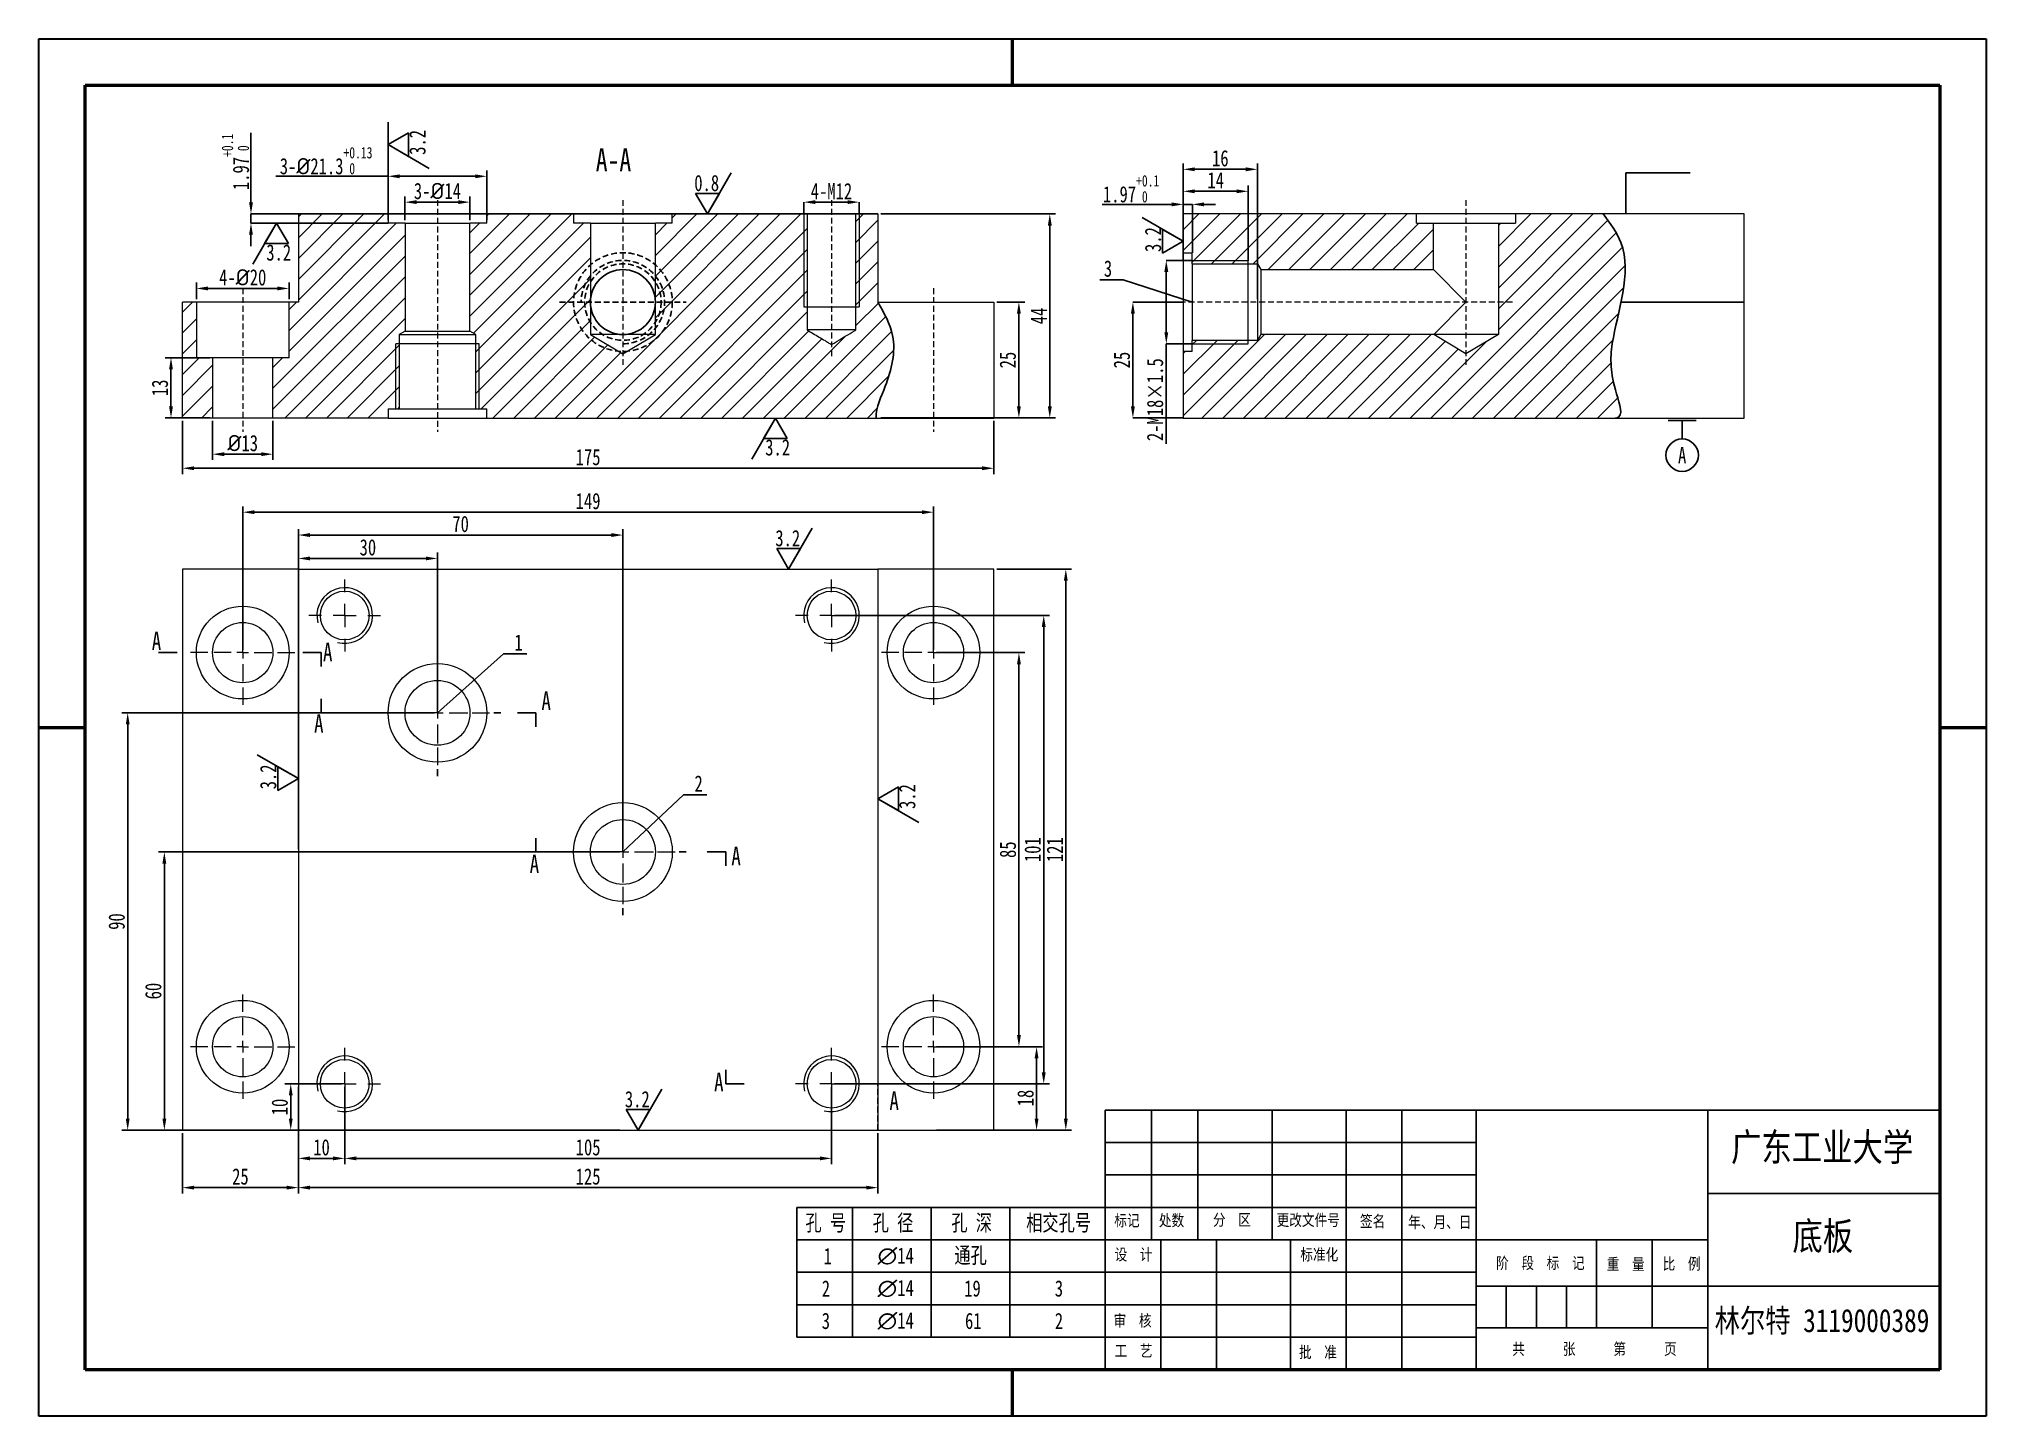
# Model space of a CAD drawing. Header units: millimetres. Extents: x 786 to 1206, y 249 to 546.
import ezdxf
from ezdxf import colors
from ezdxf.entities.mleader import LeaderData, LeaderLine
from ezdxf.math import Vec2, Vec3

# ---------------------------------------------------------------- set-up
doc = ezdxf.new("R2010")
doc.units = ezdxf.units.MM
doc.linetypes.add('HIDDEN', pattern=[1.905, 1.27, -0.635])
for name, color, linetype, lineweight in [('总内框线', 7, 'Continuous', 50), ('总外框线', 7, 'Continuous', 30), ('粗实线', 7, 'Continuous', 40), ('细实线', 7, 'Continuous', 25)]:
    doc.layers.add(name, color=color, linetype=linetype, lineweight=lineweight)
doc.styles.get("Standard").update_dxf_attribs({"font": '', "height": 3.5})
doc.styles.add('陈杰（2）', font='gbenor.shx', dxfattribs={"width": 0.8, "bigfont": 'gbcbig.shx'})
doc.styles.get('Standard').set_extended_font_data('HYSWLongFangSong')
doc.dimstyles.new('ISO-25', dxfattribs={"dimtxt": 2.5, "dimasz": 2.5, "dimexe": 1.25, "dimexo": 0.625, "dimtad": 1, "dimtxsty": 'Standard', "dimcen": 2.5, "dimadec": 0, "dimazin": 0, "dimtfac": 1, "dimtmove": 0, "dimatfit": 3, "dimfxl": 1, "dimarcsym": 0})
pattern_1 = [(45, (782.3624, 254.9965), (-2.245064, 2.245064), [])]

msp = doc.modelspace()

# ---------------------------------------------------------------- texts
at = {"char_height": 3.5, "attachment_point": 1, "rotation": 90}
for insert in [(865.738, 520.916), (1024.397, 499.967), (833.537, 384.073), (971.388, 379.833)]:
    msp.add_mtext_dynamic_manual_height_columns('3.2', width=5.65967, gutter_width=17.5, heights=[0], dxfattribs=dict(at, insert=insert))
for s, width, heights, insert, char_height, attachment_point in [('A-A', 5.36012, [0], (905.953, 522.331), 5, 1), ('0.8', 5.41708, [0], (927.203, 516.589), 3.5, 1), ('3.2', 5.65967, [0], (834.889, 501.603), 3.5, 1), ('3.2', 5.65967, [0], (942.503, 459.573), 3.5, 1), ('3.2', 5.41708, [0], (944.684, 439.996), 3.5, 1), ('A', 5.36012, [0], (810.182, 418.091), 4, 1), ('A', 5.36012, [0], (847.115, 415.698), 4, 1), ('A', 5.36012, [0], (894.237, 405.172), 4, 1), ('A', 5.36012, [0], (845.195, 400.269), 4, 1), ('A', 5.36012, [0], (891.698, 370.005), 4, 1), ('A', 5.36012, [0], (935.2, 371.698), 4, 1), ('A', 5.36012, [0], (931.479, 322.93), 4, 1), ('3.2', 5.41708, [0], (912.229, 318.996), 3.5, 1), ('A', 5.36012, [0], (969.298, 318.93), 4, 1), ('\\pi1.86853;孔 号', 12, [0], (949.303, 290.407), 3.5, 4), ('\\pi4.38322;孔 径', 17, [0], (961.303, 290.407), 3.5, 4), ('\\pi4.33916;孔 深', 17, [0], (978.303, 290.407), 3.5, 4), ('\\pi3.48621;相交孔号', 20.54165, [0], (995.303, 290.407), 3.5, 4), ('通孔', 17, [0], (986.803, 283.407), 3.5, 5), ('\\pi5.79196;1', 12, [0], (949.303, 283.407), 3.5, 4), ('\\pi5.42832;{\\fISOCPEUR|b0|i0|c0|p34;∅}14', 17, [0], (961.303, 283.407), 3.5, 4), ('\\pi5.3979;2', 12, [3.5], (949.303, 276.407), 3.5, 4), ('\\pi5.42832;{\\fISOCPEUR|b0|i0|c0|p34;∅}14', 17, [0], (961.303, 276.407), 3.5, 4), ('\\pi7.12692;19', 17, [0], (978.303, 276.407), 3.5, 4), ('\\pi9.66383;3', 20.54165, [0], (995.303, 276.407), 3.5, 4), ('\\pi5.39301;3', 12, [0], (949.303, 269.407), 3.5, 4), ('\\pi5.42832;{\\fISOCPEUR|b0|i0|c0|p34;∅}14', 17, [0], (961.303, 269.407), 3.5, 4), ('\\pi7.30315;61', 17, [0], (978.303, 269.407), 3.5, 4), ('\\pi9.66873;2', 20.54165, [0], (995.303, 269.407), 3.5, 4)]:
    msp.add_mtext_dynamic_manual_height_columns(s, width=width, gutter_width=17.5, heights=heights, dxfattribs=dict(insert=insert, char_height=char_height, attachment_point=attachment_point))
at = {"attachment_point": 1, "style": '陈杰（2）'}
for s, insert, char_height, width in [('{\\fSimSun|b0|i0|c134|p2;广东工业大学}', (1150.854, 309.916), 6, 93.01929), ('{\\fSimSun|b0|i0|c134|p2;标记}', (1017.8, 292.348), 2.5, 93.01929), ('{\\fSimSun|b0|i0|c134|p2;处数}', (1027.421, 292.363), 2.5, 93.01929), ('{\\fSimSun|b0|i0|c134|p2;分\u3000区}', (1039.082, 292.487), 2.5, 93.01929), ('{\\fSimSun|b0|i0|c134|p2;更改文件号}', (1052.816, 292.432), 2.5, 93.01929), ('{\\fSimSun|b0|i0|c134|p2;签名}', (1070.801, 292.174), 2.5, 93.01929), ('{\\fSimSun|b0|i0|c134|p2;年、月、日}', (1081.195, 291.98), 2.5, 93.01929), ('{\\fSimSun|b0|i0|c134|p2;底板}', (1164.08, 290.73), 6, 93.01929), ('{\\fSimSun|b0|i0|c134|p2;设\u3000计}', (1017.859, 285.007), 2.5, 93.01929), ('{\\fSimSun|b0|i0|c134|p2;标准化}', (1057.933, 284.993), 2.5, 93.01929), ('{\\fSimSun|b0|i0|c134|p2;阶\u3000段\u3000标\u3000记}', (1100.149, 283.16), 2.5, 93.01929), ('{\\fSimSun|b0|i0|c134|p2;重\u3000量}', (1124.032, 282.932), 2.5, 93.01929), ('{\\fSimSun|b0|i0|c134|p2;比\u3000例}', (1136.084, 283.001), 2.5, 93.01929), ('{\\fSimSun|b0|i0|c134|p2;审\u3000核}', (1017.655, 270.739), 2.5, 93.01929), ('{\\fSimSun|b0|i0|c134|p2;林尔特 3119000389}', (1147.309, 272.008), 5, 97.82429), ('{\\fSimSun|b0|i0|c134|p2;工\u3000艺}', (1017.859, 264.253), 2.5, 93.01929), ('{\\fSimSun|b0|i0|c134|p2;共\u3000\u3000\u3000张\u3000\u3000\u3000第\u3000\u3000\u3000页}', (1103.642, 264.635), 2.5, 93.01929), ('{\\fSimSun|b0|i0|c134|p2;批\u3000准}', (1057.627, 263.935), 2.5, 93.01929)]:
    msp.add_mtext(s, dxfattribs=dict(at, insert=insert, char_height=char_height, width=width))
at = {"layer": '细实线', "insert": (1140.292, 456.145), "char_height": 3.5, "attachment_point": 5}
msp.add_mtext_dynamic_manual_height_columns('A', width=7, gutter_width=17.5, heights=[0], dxfattribs=at)

# ---------------------------------------------------------------- blocks, each defined once
blk = doc.blocks.new('SW_CENTERMARKSYMBOL_0')
at = {"color": 0, "linetype": 'Continuous', "lineweight": 0}
for p, q in [((0, 2.5), (0, 6.575)), ((-2.5, 0), (-6.575, 0)), ((0, 0), (-1.25, 0)), ((0, 0), (0, 1.25)), ((0, 0), (0, -1.25)), ((0, 0), (1.25, 0)), ((2.5, 0), (6.575, 0)), ((0, -2.5), (0, -6.575))]:
    blk.add_line(p, q, dxfattribs=at)
blk = doc.blocks.new('SW_CENTERMARKSYMBOL_1')
at = {"color": 0, "linetype": 'Continuous', "lineweight": 0}
for p, q in [((0, 2.5), (0, 6.25)), ((-2.5, 0), (-6.25, 0)), ((0, 0), (-1.25, 0)), ((0, 0), (0, 1.25)), ((0, 0), (0, -1.25)), ((0, 0), (1.25, 0)), ((2.5, 0), (6.25, 0)), ((0, -2.5), (0, -6.25))]:
    blk.add_line(p, q, dxfattribs=at)
blk = doc.blocks.new('SW_CENTERMARKSYMBOL_2')
at = {"color": 0, "linetype": 'Continuous', "lineweight": 0}
for p, q in [((0, 2.5), (0, 6.25)), ((-2.5, 0), (-6.25, 0)), ((0, 0), (-1.25, 0)), ((0, 0), (0, 1.25)), ((0, 0), (0, -1.25)), ((0, 0), (1.25, 0)), ((2.5, 0), (6.25, 0)), ((0, -2.5), (0, -6.25))]:
    blk.add_line(p, q, dxfattribs=at)
blk = doc.blocks.new('SW_CENTERMARKSYMBOL_3')
at = {"color": 0, "linetype": 'Continuous', "lineweight": 0}
for p, q in [((0, 7.5), (0, 11.25)), ((0, 2.5), (0, 6.25)), ((-7.5, 0), (-11.25, 0)), ((-2.5, 0), (-6.25, 0)), ((0, 0), (-1.25, 0)), ((0, 0), (0, 1.25)), ((0, 0), (0, -1.25)), ((0, 0), (1.25, 0)), ((2.5, 0), (6.25, 0)), ((7.5, 0), (11.25, 0)), ((0, -2.5), (0, -6.25)), ((0, -7.5), (0, -11.25))]:
    blk.add_line(p, q, dxfattribs=at)
blk = doc.blocks.new('SW_CENTERMARKSYMBOL_4')
at = {"color": 0, "linetype": 'Continuous', "lineweight": 0}
for p, q in [((0, 2.5), (0, 6.25)), ((-2.5, 0), (-6.25, 0)), ((0, 0), (-1.25, 0)), ((0, 0), (0, 1.25)), ((0, 0), (0, -1.25)), ((0, 0), (1.25, 0)), ((2.5, 0), (6.25, 0)), ((0, -2.5), (0, -6.25))]:
    blk.add_line(p, q, dxfattribs=at)
blk = doc.blocks.new('SW_CENTERMARKSYMBOL_5')
at = {"color": 0, "linetype": 'Continuous', "lineweight": 0}
for p, q in [((0, 5), (0, 7.75)), ((-5, 0), (-7.75, 0)), ((0, 0), (-2.5, 0)), ((0, 0), (0, 2.5)), ((0, 0), (0, -2.5)), ((0, 0), (2.5, 0)), ((5, 0), (7.75, 0)), ((0, -5), (0, -7.75))]:
    blk.add_line(p, q, dxfattribs=at)
blk = doc.blocks.new('SW_CENTERMARKSYMBOL_6')
at = {"color": 0, "linetype": 'Continuous', "lineweight": 0}
for p, q in [((0, 5), (0, 7.75)), ((-5, 0), (-7.75, 0)), ((0, 0), (-2.5, 0)), ((0, 0), (0, 2.5)), ((0, 0), (0, -2.5)), ((0, 0), (2.5, 0)), ((5, 0), (7.75, 0)), ((0, -5), (0, -7.75))]:
    blk.add_line(p, q, dxfattribs=at)
blk = doc.blocks.new('SW_CENTERMARKSYMBOL_7')
at = {"color": 0, "linetype": 'Continuous', "lineweight": 0}
for p, q in [((0, 5), (0, 7.75)), ((-5, 0), (-7.75, 0)), ((0, 0), (-2.5, 0)), ((0, 0), (0, 2.5)), ((0, 0), (0, -2.5)), ((0, 0), (2.5, 0)), ((5, 0), (7.75, 0)), ((0, -5), (0, -7.75))]:
    blk.add_line(p, q, dxfattribs=at)
blk = doc.blocks.new('SW_CENTERMARKSYMBOL_8')
at = {"color": 0, "linetype": 'Continuous', "lineweight": 0}
for p, q in [((0, 5), (0, 7.75)), ((-5, 0), (-7.75, 0)), ((0, 0), (-2.5, 0)), ((0, 0), (0, 2.5)), ((0, 0), (0, -2.5)), ((0, 0), (2.5, 0)), ((5, 0), (7.75, 0)), ((0, -5), (0, -7.75))]:
    blk.add_line(p, q, dxfattribs=at)
blk = doc.blocks.new('*D22')
at = {"color": 0, "lineweight": -2, "transparency": 16777216}
for p, q in [((992.43, 431.56), (1008.59, 431.56)), ((1007.34, 429.06), (1007.34, 313.06)), ((992.43, 310.56), (1008.59, 310.56))]:
    blk.add_line(p, q, dxfattribs=at)
at = {"color": 0, "transparency": 16777216}
for points in [[(1006.93, 429.06), (1007.76, 429.06), (1007.34, 431.56)], [(1006.93, 313.06), (1007.76, 313.06), (1007.34, 310.56)]]:
    blk.add_solid(points, dxfattribs=at)
at = {"layer": 'Defpoints', "color": 0, "transparency": 16777216}
for p in [(991.8, 431.56), (991.8, 310.56), (1007.34, 310.56)]:
    blk.add_point(p, dxfattribs=at)
at = {"color": 0, "transparency": 16777216, "insert": (1004.97, 371.06), "char_height": 3.5, "attachment_point": 5, "rotation": 90}
blk.add_mtext('121', dxfattribs=at)
blk = doc.blocks.new('*D27')
at = {"color": 0, "lineweight": -2, "transparency": 16777216}
for p, q in [((957.43, 421.56), (1003.83, 421.56)), ((1002.58, 419.06), (1002.58, 323.06)), ((957.43, 320.56), (1003.83, 320.56))]:
    blk.add_line(p, q, dxfattribs=at)
at = {"color": 0, "transparency": 16777216}
for points in [[(1002.16, 419.06), (1003, 419.06), (1002.58, 421.56)], [(1002.16, 323.06), (1003, 323.06), (1002.58, 320.56)]]:
    blk.add_solid(points, dxfattribs=at)
at = {"layer": 'Defpoints', "color": 0, "transparency": 16777216}
for p in [(956.8, 421.56), (956.8, 320.56), (1002.58, 320.56)]:
    blk.add_point(p, dxfattribs=at)
at = {"color": 0, "transparency": 16777216, "insert": (1000.2, 371.06), "char_height": 3.5, "attachment_point": 5, "rotation": 90}
blk.add_mtext('101', dxfattribs=at)
blk = doc.blocks.new('*D28')
at = {"color": 0, "lineweight": -2, "transparency": 16777216}
for p, q in [((979.43, 413.56), (998.48, 413.56)), ((997.23, 411.06), (997.23, 331.06)), ((979.43, 328.56), (998.48, 328.56))]:
    blk.add_line(p, q, dxfattribs=at)
at = {"color": 0, "transparency": 16777216}
for points in [[(996.82, 411.06), (997.65, 411.06), (997.23, 413.56)], [(996.82, 331.06), (997.65, 331.06), (997.23, 328.56)]]:
    blk.add_solid(points, dxfattribs=at)
at = {"layer": 'Defpoints', "color": 0, "transparency": 16777216}
for p in [(978.8, 413.56), (978.8, 328.56), (997.23, 328.56)]:
    blk.add_point(p, dxfattribs=at)
at = {"color": 0, "transparency": 16777216, "insert": (994.86, 371.06), "char_height": 3.5, "attachment_point": 5, "rotation": 90}
blk.add_mtext('85', dxfattribs=at)
blk = doc.blocks.new('*D29')
at = {"color": 0, "lineweight": -2, "transparency": 16777216}
for p, q in [((816.8, 309.94), (816.8, 296.92)), ((841.8, 309.94), (841.8, 296.92)), ((819.3, 298.17), (839.3, 298.17))]:
    blk.add_line(p, q, dxfattribs=at)
at = {"color": 0, "transparency": 16777216}
for points in [[(819.3, 298.59), (819.3, 297.76), (816.8, 298.17)], [(839.3, 298.59), (839.3, 297.76), (841.8, 298.17)]]:
    blk.add_solid(points, dxfattribs=at)
at = {"layer": 'Defpoints', "color": 0, "transparency": 16777216}
for p in [(816.8, 310.56), (841.8, 310.56), (841.8, 298.17)]:
    blk.add_point(p, dxfattribs=at)
at = {"color": 0, "transparency": 16777216, "insert": (829.3, 300.55), "char_height": 3.5, "attachment_point": 5}
blk.add_mtext('25', dxfattribs=at)
blk = doc.blocks.new('*D30')
at = {"color": 0, "lineweight": -2, "transparency": 16777216}
for p, q in [((841.8, 309.94), (841.8, 296.92)), ((966.8, 309.94), (966.8, 296.92)), ((844.3, 298.17), (964.3, 298.17))]:
    blk.add_line(p, q, dxfattribs=at)
at = {"color": 0, "transparency": 16777216}
for points in [[(844.3, 298.59), (844.3, 297.76), (841.8, 298.17)], [(964.3, 298.59), (964.3, 297.76), (966.8, 298.17)]]:
    blk.add_solid(points, dxfattribs=at)
at = {"layer": 'Defpoints', "color": 0, "transparency": 16777216}
for p in [(841.8, 310.56), (966.8, 310.56), (966.8, 298.17)]:
    blk.add_point(p, dxfattribs=at)
at = {"color": 0, "transparency": 16777216, "insert": (904.3, 300.55), "char_height": 3.5, "attachment_point": 5}
blk.add_mtext('125', dxfattribs=at)
blk = doc.blocks.new('*D31')
at = {"color": 0, "lineweight": -2, "transparency": 16777216}
for p, q in [((851.8, 319.94), (851.8, 303.23)), ((956.8, 319.94), (956.8, 303.23)), ((954.3, 304.48), (854.3, 304.48))]:
    blk.add_line(p, q, dxfattribs=at)
at = {"color": 0, "transparency": 16777216}
for points in [[(854.3, 304.89), (854.3, 304.06), (851.8, 304.48)], [(954.3, 304.89), (954.3, 304.06), (956.8, 304.48)]]:
    blk.add_solid(points, dxfattribs=at)
at = {"layer": 'Defpoints', "color": 0, "transparency": 16777216}
for p in [(851.8, 320.56), (956.8, 320.56), (851.8, 304.48)]:
    blk.add_point(p, dxfattribs=at)
at = {"color": 0, "transparency": 16777216, "insert": (904.3, 306.85), "char_height": 3.5, "attachment_point": 5}
blk.add_mtext('105', dxfattribs=at)
blk = doc.blocks.new('*D32')
at = {"color": 0, "lineweight": -2, "transparency": 16777216}
for p, q in [((911.18, 370.56), (811.65, 370.56)), ((812.9, 368.06), (812.9, 313.06)), ((911.18, 310.56), (811.65, 310.56))]:
    blk.add_line(p, q, dxfattribs=at)
at = {"color": 0, "transparency": 16777216}
for points in [[(812.48, 368.06), (813.31, 368.06), (812.9, 370.56)], [(812.48, 313.06), (813.31, 313.06), (812.9, 310.56)]]:
    blk.add_solid(points, dxfattribs=at)
at = {"layer": 'Defpoints', "color": 0, "transparency": 16777216}
for p in [(911.8, 370.56), (812.9, 310.56), (911.8, 310.56)]:
    blk.add_point(p, dxfattribs=at)
at = {"color": 0, "transparency": 16777216, "insert": (810.52, 340.56), "char_height": 3.5, "attachment_point": 5, "rotation": 90}
blk.add_mtext('60', dxfattribs=at)
blk = doc.blocks.new('*D33')
at = {"color": 0, "lineweight": -2, "transparency": 16777216}
for p, q in [((871.18, 400.56), (803.74, 400.56)), ((804.99, 398.06), (804.99, 313.06)), ((871.18, 310.56), (803.74, 310.56))]:
    blk.add_line(p, q, dxfattribs=at)
at = {"color": 0, "transparency": 16777216}
for points in [[(804.58, 398.06), (805.41, 398.06), (804.99, 400.56)], [(804.58, 313.06), (805.41, 313.06), (804.99, 310.56)]]:
    blk.add_solid(points, dxfattribs=at)
at = {"layer": 'Defpoints', "color": 0, "transparency": 16777216}
for p in [(871.8, 400.56), (804.99, 310.56), (871.8, 310.56)]:
    blk.add_point(p, dxfattribs=at)
at = {"color": 0, "transparency": 16777216, "insert": (802.62, 355.56), "char_height": 3.5, "attachment_point": 5, "rotation": 90}
blk.add_mtext('90', dxfattribs=at)
blk = doc.blocks.new('*D34')
at = {"color": 0, "lineweight": -2, "transparency": 16777216}
for p, q in [((851.18, 320.56), (838.91, 320.56)), ((840.16, 318.06), (840.16, 313.06)), ((851.18, 310.56), (838.91, 310.56))]:
    blk.add_line(p, q, dxfattribs=at)
at = {"color": 0, "transparency": 16777216}
for points in [[(839.74, 318.06), (840.58, 318.06), (840.16, 320.56)], [(839.74, 313.06), (840.58, 313.06), (840.16, 310.56)]]:
    blk.add_solid(points, dxfattribs=at)
at = {"layer": 'Defpoints', "color": 0, "transparency": 16777216}
for p in [(851.8, 320.56), (840.16, 310.56), (851.8, 310.56)]:
    blk.add_point(p, dxfattribs=at)
at = {"color": 0, "transparency": 16777216, "insert": (837.79, 315.56), "char_height": 3.5, "attachment_point": 5, "rotation": 90}
blk.add_mtext('10', dxfattribs=at)
blk = doc.blocks.new('*D35')
at = {"color": 0, "lineweight": -2, "transparency": 16777216}
for p, q in [((841.8, 319.94), (841.8, 303.23)), ((851.8, 319.94), (851.8, 303.23)), ((849.3, 304.48), (844.3, 304.48))]:
    blk.add_line(p, q, dxfattribs=at)
at = {"color": 0, "transparency": 16777216}
for points in [[(844.3, 304.89), (844.3, 304.06), (841.8, 304.48)], [(849.3, 304.89), (849.3, 304.06), (851.8, 304.48)]]:
    blk.add_solid(points, dxfattribs=at)
at = {"layer": 'Defpoints', "color": 0, "transparency": 16777216}
for p in [(841.8, 320.56), (851.8, 320.56), (841.8, 304.48)]:
    blk.add_point(p, dxfattribs=at)
at = {"color": 0, "transparency": 16777216, "insert": (846.8, 306.85), "char_height": 3.5, "attachment_point": 5}
blk.add_mtext('10', dxfattribs=at)
blk = doc.blocks.new('*D36')
at = {"color": 0, "lineweight": -2, "transparency": 16777216}
for p, q in [((979.43, 328.56), (1002.29, 328.56)), ((1001.04, 326.06), (1001.04, 313.06)), ((979.43, 310.56), (1002.29, 310.56))]:
    blk.add_line(p, q, dxfattribs=at)
at = {"color": 0, "transparency": 16777216}
for points in [[(1000.62, 326.06), (1001.45, 326.06), (1001.04, 328.56)], [(1000.62, 313.06), (1001.45, 313.06), (1001.04, 310.56)]]:
    blk.add_solid(points, dxfattribs=at)
at = {"layer": 'Defpoints', "color": 0, "transparency": 16777216}
for p in [(978.8, 328.56), (978.8, 310.56), (1001.04, 310.56)]:
    blk.add_point(p, dxfattribs=at)
at = {"color": 0, "transparency": 16777216, "insert": (998.66, 317.5), "char_height": 3.5, "attachment_point": 5, "rotation": 90}
blk.add_mtext('18', dxfattribs=at)
blk = doc.blocks.new('*D37')
at = {"color": 0, "lineweight": -2, "transparency": 16777216}
for p, q in [((829.8, 414.19), (829.8, 445.09)), ((976.3, 443.84), (832.3, 443.84)), ((978.8, 414.19), (978.8, 445.09))]:
    blk.add_line(p, q, dxfattribs=at)
at = {"color": 0, "transparency": 16777216}
for points in [[(832.3, 444.26), (832.3, 443.43), (829.8, 443.84)], [(976.3, 444.26), (976.3, 443.43), (978.8, 443.84)]]:
    blk.add_solid(points, dxfattribs=at)
at = {"layer": 'Defpoints', "color": 0, "transparency": 16777216}
for p in [(829.8, 443.84), (829.8, 413.56), (978.8, 413.56)]:
    blk.add_point(p, dxfattribs=at)
at = {"color": 0, "transparency": 16777216, "insert": (904.3, 446.22), "char_height": 3.5, "attachment_point": 5}
blk.add_mtext('149', dxfattribs=at)
blk = doc.blocks.new('*D38')
at = {"color": 0, "lineweight": -2, "transparency": 16777216}
for p, q in [((841.8, 371.19), (841.8, 440.16)), ((909.3, 438.91), (844.3, 438.91)), ((911.8, 371.19), (911.8, 440.16))]:
    blk.add_line(p, q, dxfattribs=at)
at = {"color": 0, "transparency": 16777216}
for points in [[(844.3, 439.33), (844.3, 438.49), (841.8, 438.91)], [(909.3, 439.33), (909.3, 438.49), (911.8, 438.91)]]:
    blk.add_solid(points, dxfattribs=at)
at = {"layer": 'Defpoints', "color": 0, "transparency": 16777216}
for p in [(841.8, 438.91), (841.8, 370.56), (911.8, 370.56)]:
    blk.add_point(p, dxfattribs=at)
at = {"color": 0, "transparency": 16777216, "insert": (876.8, 441.29), "char_height": 3.5, "attachment_point": 5}
blk.add_mtext('70', dxfattribs=at)
blk = doc.blocks.new('*D39')
at = {"color": 0, "lineweight": -2, "transparency": 16777216}
for p, q in [((841.8, 401.19), (841.8, 435.12)), ((869.3, 433.87), (844.3, 433.87)), ((871.8, 401.19), (871.8, 435.12))]:
    blk.add_line(p, q, dxfattribs=at)
at = {"color": 0, "transparency": 16777216}
for points in [[(844.3, 434.28), (844.3, 433.45), (841.8, 433.87)], [(869.3, 434.28), (869.3, 433.45), (871.8, 433.87)]]:
    blk.add_solid(points, dxfattribs=at)
at = {"layer": 'Defpoints', "color": 0, "transparency": 16777216}
for p in [(841.8, 433.87), (841.8, 400.56), (871.8, 400.56)]:
    blk.add_point(p, dxfattribs=at)
at = {"color": 0, "transparency": 16777216, "insert": (856.8, 436.24), "char_height": 3.5, "attachment_point": 5}
blk.add_mtext('30', dxfattribs=at)
blk = doc.blocks.new('*D40')
at = {"color": 0, "lineweight": -2, "transparency": 16777216}
for p, q in [((816.8, 463.53), (816.8, 452.07)), ((991.8, 463.53), (991.8, 452.07)), ((989.3, 453.32), (819.3, 453.32))]:
    blk.add_line(p, q, dxfattribs=at)
at = {"color": 0, "transparency": 16777216}
for points in [[(819.3, 453.74), (819.3, 452.9), (816.8, 453.32)], [(989.3, 453.74), (989.3, 452.9), (991.8, 453.32)]]:
    blk.add_solid(points, dxfattribs=at)
at = {"layer": 'Defpoints', "color": 0, "transparency": 16777216}
for p in [(816.8, 464.16), (991.8, 464.16), (816.8, 453.32)]:
    blk.add_point(p, dxfattribs=at)
at = {"color": 0, "transparency": 16777216, "insert": (904.3, 455.7), "char_height": 3.5, "attachment_point": 5}
blk.add_mtext('175', dxfattribs=at)
blk = doc.blocks.new('*D41')
at = {"color": 0, "lineweight": -2, "transparency": 16777216}
for p, q in [((823.3, 463.53), (823.3, 455.1)), ((836.3, 463.53), (836.3, 455.1)), ((825.8, 456.35), (833.8, 456.35))]:
    blk.add_line(p, q, dxfattribs=at)
at = {"color": 0, "transparency": 16777216}
for points in [[(825.8, 456.77), (825.8, 455.93), (823.3, 456.35)], [(833.8, 456.77), (833.8, 455.93), (836.3, 456.35)]]:
    blk.add_solid(points, dxfattribs=at)
at = {"layer": 'Defpoints', "color": 0, "transparency": 16777216}
for p in [(823.3, 464.16), (836.3, 464.16), (836.3, 456.35)]:
    blk.add_point(p, dxfattribs=at)
at = {"color": 0, "transparency": 16777216, "insert": (829.8, 458.72), "char_height": 3.5, "attachment_point": 5}
blk.add_mtext('{\\fISOCPEUR|b0|i0|c0|p34;%%C}13', dxfattribs=at)
blk = doc.blocks.new('*D50')
at = {"color": 0, "lineweight": -2, "transparency": 16777216}
for p, q in [((992.43, 489.16), (998.47, 489.16)), ((997.22, 486.66), (997.22, 466.66)), ((992.43, 464.16), (998.47, 464.16))]:
    blk.add_line(p, q, dxfattribs=at)
at = {"color": 0, "transparency": 16777216}
for points in [[(996.8, 486.66), (997.64, 486.66), (997.22, 489.16)], [(996.8, 466.66), (997.64, 466.66), (997.22, 464.16)]]:
    blk.add_solid(points, dxfattribs=at)
at = {"layer": 'Defpoints', "color": 0, "transparency": 16777216}
for p in [(991.8, 489.16), (991.8, 464.16), (997.22, 464.16)]:
    blk.add_point(p, dxfattribs=at)
at = {"color": 0, "transparency": 16777216, "insert": (994.84, 476.66), "char_height": 3.5, "attachment_point": 5, "rotation": 90}
blk.add_mtext('25', dxfattribs=at)
blk = doc.blocks.new('*D51')
at = {"color": 0, "lineweight": -2, "transparency": 16777216}
for p, q in [((967.43, 508.16), (1005.14, 508.16)), ((1003.89, 505.66), (1003.89, 466.66)), ((967.43, 464.16), (1005.14, 464.16))]:
    blk.add_line(p, q, dxfattribs=at)
at = {"color": 0, "transparency": 16777216}
for points in [[(1003.47, 505.66), (1004.31, 505.66), (1003.89, 508.16)], [(1003.47, 466.66), (1004.31, 466.66), (1003.89, 464.16)]]:
    blk.add_solid(points, dxfattribs=at)
at = {"layer": 'Defpoints', "color": 0, "transparency": 16777216}
for p in [(966.8, 508.16), (966.8, 464.16), (1003.89, 464.16)]:
    blk.add_point(p, dxfattribs=at)
at = {"color": 0, "transparency": 16777216, "insert": (1001.51, 486.16), "char_height": 3.5, "attachment_point": 5, "rotation": 90}
blk.add_mtext('44', dxfattribs=at)
blk = doc.blocks.new('*D52')
at = {"color": 0, "lineweight": -2, "transparency": 16777216}
for p, q in [((819.8, 489.78), (819.8, 493.35)), ((837.3, 492.1), (822.3, 492.1)), ((839.8, 489.78), (839.8, 493.35))]:
    blk.add_line(p, q, dxfattribs=at)
at = {"color": 0, "transparency": 16777216}
for points in [[(822.3, 492.51), (822.3, 491.68), (819.8, 492.1)], [(837.3, 492.51), (837.3, 491.68), (839.8, 492.1)]]:
    blk.add_solid(points, dxfattribs=at)
at = {"layer": 'Defpoints', "color": 0, "transparency": 16777216}
for p in [(819.8, 492.1), (819.8, 489.16), (839.8, 489.16)]:
    blk.add_point(p, dxfattribs=at)
at = {"color": 0, "transparency": 16777216, "insert": (829.8, 494.47), "char_height": 3.5, "attachment_point": 5}
blk.add_mtext('4-{\\fISOCPEUR|b0|i0|c0|p34;%%C}20', dxfattribs=at)
blk = doc.blocks.new('*D53')
at = {"color": 0, "lineweight": -2, "transparency": 16777216}
for p, q in [((822.68, 477.16), (813.08, 477.16)), ((814.33, 474.66), (814.33, 466.66)), ((822.68, 464.16), (813.08, 464.16))]:
    blk.add_line(p, q, dxfattribs=at)
at = {"color": 0, "transparency": 16777216}
for points in [[(813.91, 474.66), (814.74, 474.66), (814.33, 477.16)], [(813.91, 466.66), (814.74, 466.66), (814.33, 464.16)]]:
    blk.add_solid(points, dxfattribs=at)
at = {"layer": 'Defpoints', "color": 0, "transparency": 16777216}
for p in [(823.3, 477.16), (814.33, 464.16), (823.3, 464.16)]:
    blk.add_point(p, dxfattribs=at)
at = {"color": 0, "transparency": 16777216, "insert": (811.95, 470.66), "char_height": 3.5, "attachment_point": 5, "rotation": 90}
blk.add_mtext('13', dxfattribs=at)
blk = doc.blocks.new('*D54')
at = {"color": 0, "lineweight": -2, "transparency": 16777216}
for p, q in [((861.15, 506.81), (861.15, 517.54)), ((882.45, 506.81), (882.45, 517.54)), ((861.15, 516.29), (836.93, 516.29)), ((879.95, 516.29), (863.65, 516.29))]:
    blk.add_line(p, q, dxfattribs=at)
at = {"color": 0, "transparency": 16777216}
for points in [[(863.65, 516.7), (863.65, 515.87), (861.15, 516.29)], [(879.95, 516.7), (879.95, 515.87), (882.45, 516.29)]]:
    blk.add_solid(points, dxfattribs=at)
at = {"layer": 'Defpoints', "color": 0, "transparency": 16777216}
for p in [(861.15, 516.29), (861.15, 506.19), (882.45, 506.19)]:
    blk.add_point(p, dxfattribs=at)
at = {"color": 0, "transparency": 16777216, "insert": (847.79, 519.63), "char_height": 3.5, "attachment_point": 5}
blk.add_mtext('3-{\\fISOCPEUR|b0|i0|c0|p34;%%C}21.3{\\H0.7x;\\S+0.13^  0;}', dxfattribs=at)
blk = doc.blocks.new('*D55')
at = {"color": 0, "lineweight": -2, "transparency": 16777216}
for p, q in [((864.8, 506.81), (864.8, 511.96)), ((867.3, 510.71), (876.3, 510.71)), ((878.8, 506.81), (878.8, 511.96))]:
    blk.add_line(p, q, dxfattribs=at)
at = {"color": 0, "transparency": 16777216}
for points in [[(867.3, 511.13), (867.3, 510.3), (864.8, 510.71)], [(876.3, 511.13), (876.3, 510.3), (878.8, 510.71)]]:
    blk.add_solid(points, dxfattribs=at)
at = {"layer": 'Defpoints', "color": 0, "transparency": 16777216}
for p in [(878.8, 510.71), (864.8, 506.19), (878.8, 506.19)]:
    blk.add_point(p, dxfattribs=at)
at = {"color": 0, "transparency": 16777216, "insert": (871.8, 513.09), "char_height": 3.5, "attachment_point": 5}
blk.add_mtext('3-{\\fISOCPEUR|b0|i0|c0|p34;%%C}14', dxfattribs=at)
blk = doc.blocks.new('*D57')
at = {"color": 0, "lineweight": -2, "transparency": 16777216}
for p, q in [((1032.67, 498.78), (1032.67, 514.3)), ((1044.17, 513.05), (1035.17, 513.05)), ((1046.67, 498.03), (1046.67, 514.3))]:
    blk.add_line(p, q, dxfattribs=at)
at = {"color": 0, "transparency": 16777216}
for points in [[(1035.17, 513.47), (1035.17, 512.63), (1032.67, 513.05)], [(1044.17, 513.47), (1044.17, 512.63), (1046.67, 513.05)]]:
    blk.add_solid(points, dxfattribs=at)
at = {"layer": 'Defpoints', "color": 0, "transparency": 16777216}
for p in [(1032.67, 513.05), (1032.67, 498.16), (1046.67, 497.41)]:
    blk.add_point(p, dxfattribs=at)
at = {"color": 0, "transparency": 16777216, "insert": (1039.67, 515.43), "char_height": 3.5, "attachment_point": 5}
blk.add_mtext('14', dxfattribs=at)
blk = doc.blocks.new('*D58')
at = {"color": 0, "lineweight": -2, "transparency": 16777216}
for p, q in [((1032.67, 498.03), (1032.67, 519.04)), ((1046.17, 517.79), (1035.17, 517.79)), ((1048.67, 489.78), (1048.67, 519.04))]:
    blk.add_line(p, q, dxfattribs=at)
at = {"color": 0, "transparency": 16777216}
for points in [[(1035.17, 518.21), (1035.17, 517.37), (1032.67, 517.79)], [(1046.17, 518.21), (1046.17, 517.37), (1048.67, 517.79)]]:
    blk.add_solid(points, dxfattribs=at)
at = {"layer": 'Defpoints', "color": 0, "transparency": 16777216}
for p in [(1032.67, 517.79), (1032.67, 497.41), (1048.67, 489.16)]:
    blk.add_point(p, dxfattribs=at)
at = {"color": 0, "transparency": 16777216, "insert": (1040.67, 520.16), "char_height": 3.5, "attachment_point": 5}
blk.add_mtext('16', dxfattribs=at)
blk = doc.blocks.new('*D59')
at = {"color": 0, "lineweight": -2, "transparency": 16777216}
for p, q in [((950.8, 508.16), (950.8, 510.71)), ((953.3, 510.71), (960.3, 510.71)), ((962.8, 508.16), (962.8, 510.71))]:
    blk.add_line(p, q, dxfattribs=at)
at = {"color": 0, "transparency": 16777216}
for points in [[(953.3, 511.13), (953.3, 510.3), (950.8, 510.71)], [(960.3, 511.13), (960.3, 510.3), (962.8, 510.71)]]:
    blk.add_solid(points, dxfattribs=at)
at = {"layer": 'Defpoints', "color": 0, "transparency": 16777216}
for p in [(962.8, 510.71), (950.8, 508.16), (962.8, 508.16)]:
    blk.add_point(p, dxfattribs=at)
at = {"color": 0, "transparency": 16777216, "insert": (956.8, 513.09), "char_height": 3.5, "attachment_point": 5}
blk.add_mtext('4-M12', dxfattribs=at)
blk = doc.blocks.new('*D61')
at = {"color": 0, "lineweight": -2, "transparency": 16777216}
for p, q in [((831.58, 510.66), (831.58, 525.63)), ((861.15, 508.16), (831.58, 508.16)), ((831.58, 506.19), (831.58, 508.16)), ((861.15, 506.19), (831.58, 506.19)), ((831.58, 503.69), (831.58, 501.19))]:
    blk.add_line(p, q, dxfattribs=at)
at = {"color": 0, "transparency": 16777216}
for points in [[(831.17, 510.66), (832, 510.66), (831.58, 508.16)], [(831.17, 503.69), (832, 503.69), (831.58, 506.19)]]:
    blk.add_solid(points, dxfattribs=at)
at = {"layer": 'Defpoints', "color": 0, "transparency": 16777216}
for p in [(831.58, 508.16), (861.15, 508.16), (861.15, 506.19)]:
    blk.add_point(p, dxfattribs=at)
at = {"color": 0, "transparency": 16777216, "insert": (828.24, 519.39), "char_height": 3.5, "attachment_point": 5, "rotation": 90}
blk.add_mtext('1.97{\\H0.7x;\\S+0.1^  0;}', dxfattribs=at)
blk = doc.blocks.new('粗糙度')
at = {"layer": '细实线'}
for p, q in [((0, 0), (5.12, 8.87)), ((2.56, 4.43), (-2.56, 4.43)), ((-2.56, 4.43), (0, 0)), ((2.56, 4.43), (0, 0))]:
    blk.add_line(p, q, dxfattribs=at)
blk = doc.blocks.new('_None')
blk = doc.blocks.new('*D69')
at = {"color": 0, "lineweight": -2, "transparency": 16777216}
for p, q in [((1034.64, 498.16), (1029.02, 498.16)), ((1029.02, 495.66), (1029.02, 482.66)), ((1034.64, 480.16), (1029.02, 480.16)), ((1029.02, 480.16), (1029.02, 458.56))]:
    blk.add_line(p, q, dxfattribs=at)
at = {"color": 0, "transparency": 16777216}
for points in [[(1028.6, 495.66), (1029.44, 495.66), (1029.02, 498.16)], [(1028.6, 482.66), (1029.44, 482.66), (1029.02, 480.16)]]:
    blk.add_solid(points, dxfattribs=at)
at = {"layer": 'Defpoints', "color": 0, "transparency": 16777216}
for p in [(1034.64, 498.16), (1029.02, 480.16), (1034.64, 480.16)]:
    blk.add_point(p, dxfattribs=at)
at = {"color": 0, "transparency": 16777216, "insert": (1026.61, 468.11), "char_height": 3.5, "attachment_point": 5, "rotation": 90}
blk.add_mtext('2-M18×1.5', dxfattribs=at)
blk = doc.blocks.new('*D70')
at = {"color": 0, "lineweight": -2, "transparency": 16777216}
for p, q in [((1032.67, 489.16), (1021.81, 489.16)), ((1021.81, 486.66), (1021.81, 466.66)), ((1032.67, 464.16), (1021.81, 464.16))]:
    blk.add_line(p, q, dxfattribs=at)
at = {"color": 0, "transparency": 16777216}
for points in [[(1021.39, 486.66), (1022.23, 486.66), (1021.81, 489.16)], [(1021.39, 466.66), (1022.23, 466.66), (1021.81, 464.16)]]:
    blk.add_solid(points, dxfattribs=at)
at = {"layer": 'Defpoints', "color": 0, "transparency": 16777216}
for p in [(1032.67, 489.16), (1021.81, 464.16), (1032.67, 464.16)]:
    blk.add_point(p, dxfattribs=at)
at = {"color": 0, "transparency": 16777216, "insert": (1019.44, 476.66), "char_height": 3.5, "attachment_point": 5, "rotation": 90}
blk.add_mtext('25', dxfattribs=at)
blk = doc.blocks.new('*D74')
at = {"color": 0, "lineweight": -2, "transparency": 16777216}
for p, q in [((1030.17, 510.23), (1015.19, 510.23)), ((1032.67, 499.81), (1032.67, 510.23)), ((1034.64, 510.23), (1032.67, 510.23)), ((1034.64, 499.81), (1034.64, 510.23)), ((1037.14, 510.23), (1039.64, 510.23))]:
    blk.add_line(p, q, dxfattribs=at)
at = {"color": 0, "transparency": 16777216}
for points in [[(1030.17, 510.65), (1030.17, 509.81), (1032.67, 510.23)], [(1037.14, 510.65), (1037.14, 509.81), (1034.64, 510.23)]]:
    blk.add_solid(points, dxfattribs=at)
at = {"layer": 'Defpoints', "color": 0, "transparency": 16777216}
for p in [(1032.67, 510.23), (1032.67, 499.81), (1034.64, 499.81)]:
    blk.add_point(p, dxfattribs=at)
at = {"color": 0, "transparency": 16777216, "insert": (1021.43, 513.57), "char_height": 3.5, "attachment_point": 5}
blk.add_mtext('1.97{\\H0.7x;\\S+0.1^  0;}', dxfattribs=at)

# ---------------------------------------------------------------- dimensions: what is measured, and where the dimension line sits
for base, p1, p2, text, picture, middle in [((831.582, 508.156), (861.155, 506.186), (861.155, 508.156), '1.97{\\H0.7x;\\S+0.1^  0;}', '*D61', (828.239, 519.392)), ((1029.018, 480.156), (1034.635, 498.156), (1034.635, 480.156), '2-M<>×1.5', '*D69', (1026.612, 468.11))]:
    dim = msp.add_linear_dim(base=base, p1=p1, p2=p2, angle=90, text=text, dimstyle='ISO-25', override={"dimtxt": 3.5, "dimexe": 0, "dimexo": 0, "dimfxl": 1.25})
    dim.commit()
    dim.dimension.update_dxf_attribs({"geometry": picture, "text_midpoint": middle})
for base, p1, p2, text, override, picture, middle in [((861.155, 516.287), (882.455, 506.186), (861.155, 506.186), '3-{\\fISOCPEUR|b0|i0|c0|p34;%%C}21.3{\\H0.7x;\\S+0.13^  0;}', {"dimtxt": 3.5, "dimtoh": 1, "dimfxl": 1.25}, '*D54', (847.791, 519.631)), ((1032.665, 510.229), (1034.635, 499.806), (1032.665, 499.806), '1.97{\\H0.7x;\\S+0.1^  0;}', {"dimtxt": 3.5, "dimexe": 0, "dimexo": 0, "dimfxl": 1.25}, '*D74', (1021.429, 513.573)), ((878.805, 510.713), (864.805, 506.186), (878.805, 506.186), '3-{\\fISOCPEUR|b0|i0|c0|p34;%%C}<>', {"dimtxt": 3.5, "dimtoh": 1, "dimfxl": 1.25}, '*D55', (871.805, 513.088)), ((962.805, 510.713), (950.805, 508.156), (962.805, 508.156), '4-M<>', {"dimtxt": 3.5, "dimexe": 0, "dimexo": 0, "dimtoh": 1, "dimfxl": 1.25}, '*D59', (956.805, 513.088)), ((819.805, 492.096), (839.804, 489.156), (819.805, 489.156), '4-{\\fISOCPEUR|b0|i0|c0|p34;%%C}<>', {"dimtxt": 3.5, "dimtoh": 1, "dimfxl": 1.25}, '*D52', (829.805, 494.471)), ((836.304, 456.35), (823.305, 464.156), (836.304, 464.156), '{\\fISOCPEUR|b0|i0|c0|p34;%%C}<>', {"dimtxt": 3.5, "dimtoh": 1, "dimfxl": 1.25}, '*D41', (829.805, 458.725))]:
    dim = msp.add_linear_dim(base=base, p1=p1, p2=p2, text=text, dimstyle='ISO-25', override=override)
    dim.commit()
    dim.dimension.update_dxf_attribs({"geometry": picture, "text_midpoint": middle})
for base, p1, p2, picture, middle in [((1032.665, 517.79), (1048.665, 489.156), (1032.665, 497.406), '*D58', (1040.665, 520.165)), ((1032.665, 513.051), (1046.665, 497.406), (1032.665, 498.156), '*D57', (1039.665, 515.426)), ((816.805, 453.32), (991.805, 464.156), (816.805, 464.156), '*D40', (904.305, 455.695)), ((829.805, 443.843), (978.805, 413.563), (829.805, 413.563), '*D37', (904.305, 446.218)), ((841.805, 438.911), (911.805, 370.563), (841.805, 370.563), '*D38', (876.805, 441.286)), ((841.805, 433.868), (871.805, 400.563), (841.805, 400.563), '*D39', (856.805, 436.243)), ((841.805, 304.478), (851.805, 320.563), (841.805, 320.563), '*D35', (846.805, 306.853)), ((851.805, 304.478), (956.805, 320.563), (851.805, 320.563), '*D31', (904.305, 306.853)), ((841.805, 298.172), (816.805, 310.563), (841.805, 310.563), '*D29', (829.305, 300.547)), ((966.805, 298.172), (841.805, 310.563), (966.805, 310.563), '*D30', (904.305, 300.547))]:
    dim = msp.add_linear_dim(base=base, p1=p1, p2=p2, dimstyle='ISO-25', override={"dimtxt": 3.5, "dimtoh": 1, "dimfxl": 1.25})
    dim.commit()
    dim.dimension.update_dxf_attribs({"geometry": picture, "text_midpoint": middle})
for base, p1, p2, override, picture, middle in [((1003.89, 464.156), (966.805, 508.156), (966.805, 464.156), {"dimtxt": 3.5, "dimtoh": 1, "dimfxl": 1.25}, '*D51', (1001.515, 486.156)), ((997.218, 464.156), (991.805, 489.156), (991.805, 464.156), {"dimtxt": 3.5, "dimtoh": 1, "dimfxl": 1.25}, '*D50', (994.843, 476.656)), ((1021.811, 464.156), (1032.665, 489.156), (1032.665, 464.156), {"dimtxt": 3.5, "dimexe": 0, "dimexo": 0, "dimfxl": 1.25}, '*D70', (1019.436, 476.656)), ((814.328, 464.156), (823.305, 477.156), (823.305, 464.156), {"dimtxt": 3.5, "dimtoh": 1, "dimfxl": 1.25}, '*D53', (811.953, 470.656)), ((804.994, 310.563), (871.805, 400.563), (871.805, 310.563), {"dimtxt": 3.5, "dimtoh": 1, "dimfxl": 1.25}, '*D33', (802.619, 355.563)), ((812.895, 310.563), (911.805, 370.563), (911.805, 310.563), {"dimtxt": 3.5, "dimtoh": 1, "dimfxl": 1.25}, '*D32', (810.52, 340.563)), ((840.161, 310.563), (851.805, 320.563), (851.805, 310.563), {"dimtxt": 3.5, "dimtoh": 1, "dimfxl": 1.25}, '*D34', (837.786, 315.563))]:
    dim = msp.add_linear_dim(base=base, p1=p1, p2=p2, angle=90, dimstyle='ISO-25', override=override)
    dim.commit()
    dim.dimension.update_dxf_attribs({"geometry": picture, "text_midpoint": middle})
dim = msp.add_linear_dim(base=(1007.345, 310.563), p1=(991.805, 431.563), p2=(991.805, 310.563), angle=90, text='121', dimstyle='ISO-25', override={"dimfxl": 1.25})
dim.commit()
dim.dimension.update_dxf_attribs({"geometry": '*D22', "text_midpoint": (1007.345, 371.063), "dimtype": 160})
for base, p1, p2, picture, middle in [((1002.579, 320.563), (956.805, 421.563), (956.805, 320.563), '*D27', (1002.579, 371.063)), ((997.234, 328.563), (978.805, 413.563), (978.805, 328.563), '*D28', (997.234, 371.063)), ((1001.035, 310.563), (978.805, 328.563), (978.805, 310.563), '*D36', (1001.035, 317.501))]:
    dim = msp.add_linear_dim(base=base, p1=p1, p2=p2, angle=90, dimstyle='ISO-25', override={"dimtxt": 3.5, "dimtoh": 1, "dimfxl": 1.25})
    dim.commit()
    dim.dimension.update_dxf_attribs({"geometry": picture, "text_midpoint": middle, "dimtype": 160})

# ---------------------------------------------------------------- hatches: boundary and pattern name
at = {"linetype": 'Continuous', "lineweight": 0}
h = msp.add_hatch(dxfattribs=at)
h.set_pattern_fill('ANSI31', style=0)
h.set_pattern_definition(pattern_1)
h.paths.add_polyline_path([(836.304, 464.156), (861.155, 464.156), (861.155, 466.156), (863.555, 466.156), (863.555, 482.156), (864.805, 482.907), (864.805, 506.186), (861.155, 506.186), (861.155, 508.156), (841.805, 508.156), (841.805, 489.156), (839.804, 489.156), (839.804, 477.156), (836.304, 477.156)], flags=0)
h = msp.add_hatch(dxfattribs=at)
h.set_pattern_fill('ANSI31', style=0)
h.set_pattern_definition(pattern_1)
h.paths.add_polyline_path([(966.422, 464.156), (966.445, 464.758), (966.511, 465.352), (966.613, 465.94), (966.749, 466.524), (966.912, 467.103), (967.098, 467.679), (967.303, 468.254), (967.522, 468.829), (967.75, 469.404), (967.983, 469.981), (968.217, 470.562), (968.445, 471.146), (968.666, 471.736), (968.877, 472.33), (969.077, 472.928), (969.265, 473.529), (969.439, 474.132), (969.6, 474.738), (969.745, 475.345), (969.873, 475.953), (969.984, 476.561), (970.075, 477.169), (970.146, 477.776), (970.196, 478.381), (970.224, 478.984), (970.228, 479.584), (970.206, 480.181), (970.159, 480.774), (970.085, 481.362), (969.982, 481.944), (969.851, 482.522), (969.692, 483.093), (969.509, 483.66), (969.303, 484.222), (969.077, 484.781), (968.832, 485.336), (968.572, 485.887), (968.298, 486.436), (968.013, 486.983), (967.719, 487.528), (967.418, 488.071), (967.112, 488.614), (966.805, 489.156), (966.805, 508.156), (962.055, 508.156), (962.055, 483.156), (962.014, 483.131), (961.973, 483.107), (961.932, 483.082), (961.891, 483.058), (961.85, 483.033), (961.809, 483.009), (961.768, 482.984), (961.727, 482.959), (961.686, 482.935), (961.646, 482.91), (961.605, 482.886), (961.564, 482.861), (961.523, 482.836), (961.482, 482.812), (961.441, 482.787), (961.4, 482.763), (961.359, 482.738), (961.318, 482.714), (961.277, 482.689), (961.236, 482.664), (961.195, 482.64), (961.155, 482.615), (961.114, 482.591), (961.073, 482.566), (961.032, 482.541), (960.991, 482.517), (960.95, 482.492), (960.909, 482.468), (960.868, 482.443), (960.827, 482.419), (960.786, 482.394), (960.745, 482.369), (960.705, 482.345), (960.664, 482.32), (960.623, 482.296), (960.582, 482.271), (960.541, 482.246), (960.5, 482.222), (960.459, 482.197), (960.418, 482.173), (960.377, 482.148), (960.336, 482.124), (960.295, 482.099), (960.254, 482.074), (960.214, 482.05), (960.173, 482.025), (960.132, 482.001), (960.091, 481.976), (960.05, 481.951), (960.009, 481.927), (959.968, 481.902), (959.927, 481.878), (959.886, 481.853), (959.845, 481.829), (959.804, 481.804), (959.764, 481.779), (959.723, 481.755), (959.682, 481.73), (959.641, 481.706), (959.6, 481.681), (959.559, 481.656), (959.518, 481.632), (959.477, 481.607), (959.436, 481.583), (959.395, 481.558), (959.354, 481.534), (959.313, 481.509), (959.273, 481.484), (959.232, 481.46), (959.191, 481.435), (959.15, 481.411), (959.109, 481.386), (959.068, 481.361), (959.027, 481.337), (958.986, 481.312), (958.945, 481.288), (958.904, 481.263), (958.863, 481.239), (958.823, 481.214), (958.782, 481.189), (958.741, 481.165), (958.7, 481.14), (958.659, 481.116), (958.618, 481.091), (958.577, 481.067), (958.536, 481.042), (958.495, 481.017), (958.454, 480.993), (958.413, 480.968), (958.372, 480.944), (958.332, 480.919), (958.291, 480.894), (958.25, 480.87), (958.209, 480.845), (958.168, 480.821), (958.127, 480.796), (958.086, 480.772), (958.045, 480.747), (958.004, 480.722), (957.963, 480.698), (957.922, 480.673), (957.882, 480.649), (957.841, 480.624), (957.8, 480.599), (957.759, 480.575), (957.718, 480.55), (957.677, 480.526), (957.636, 480.501), (957.595, 480.477), (957.554, 480.452), (957.513, 480.427), (957.472, 480.403), (957.432, 480.378), (957.391, 480.354), (957.35, 480.329), (957.309, 480.304), (957.268, 480.28), (957.227, 480.255), (957.186, 480.231), (957.145, 480.206), (957.104, 480.182), (957.063, 480.157), (957.022, 480.132), (956.981, 480.108), (956.941, 480.083), (956.9, 480.059), (956.859, 480.034), (956.818, 480.009), (956.776, 480.019), (956.735, 480.043), (956.694, 480.068), (956.653, 480.093), (956.612, 480.117), (956.571, 480.142), (956.53, 480.167), (956.488, 480.192), (956.447, 480.216), (956.406, 480.241), (956.365, 480.266), (956.324, 480.29), (956.283, 480.315), (956.242, 480.34), (956.201, 480.364), (956.16, 480.389), (956.118, 480.414), (956.077, 480.439), (956.036, 480.463), (955.995, 480.488), (955.954, 480.513), (955.913, 480.537), (955.872, 480.562), (955.831, 480.587), (955.789, 480.611), (955.748, 480.636), (955.707, 480.661), (955.666, 480.686), (955.625, 480.71), (955.584, 480.735), (955.543, 480.76), (955.502, 480.784), (955.461, 480.809), (955.419, 480.834), (955.378, 480.859), (955.337, 480.883), (955.296, 480.908), (955.255, 480.933), (955.214, 480.957), (955.173, 480.982), (955.132, 481.007), (955.091, 481.031), (955.049, 481.056), (955.008, 481.081), (954.967, 481.106), (954.926, 481.13), (954.885, 481.155), (954.844, 481.18), (954.803, 481.204), (954.762, 481.229), (954.72, 481.254), (954.679, 481.278), (954.638, 481.303), (954.597, 481.328), (954.556, 481.353), (954.515, 481.377), (954.474, 481.402), (954.433, 481.427), (954.392, 481.451), (954.35, 481.476), (954.309, 481.501), (954.268, 481.526), (954.227, 481.55), (954.186, 481.575), (954.145, 481.6), (954.104, 481.624), (954.063, 481.649), (954.022, 481.674), (953.98, 481.698), (953.939, 481.723), (953.898, 481.748), (953.857, 481.773), (953.816, 481.797), (953.775, 481.822), (953.734, 481.847), (953.693, 481.871), (953.651, 481.896), (953.61, 481.921), (953.569, 481.946), (953.528, 481.97), (953.487, 481.995), (953.446, 482.02), (953.405, 482.044), (953.364, 482.069), (953.323, 482.094), (953.281, 482.118), (953.24, 482.143), (953.199, 482.168), (953.158, 482.193), (953.117, 482.217), (953.076, 482.242), (953.035, 482.267), (952.994, 482.291), (952.953, 482.316), (952.911, 482.341), (952.87, 482.365), (952.829, 482.39), (952.788, 482.415), (952.747, 482.44), (952.706, 482.464), (952.665, 482.489), (952.624, 482.514), (952.583, 482.538), (952.541, 482.563), (952.5, 482.588), (952.459, 482.613), (952.418, 482.637), (952.377, 482.662), (952.336, 482.687), (952.295, 482.711), (952.254, 482.736), (952.212, 482.761), (952.171, 482.785), (952.13, 482.81), (952.089, 482.835), (952.048, 482.86), (952.007, 482.884), (951.966, 482.909), (951.925, 482.934), (951.884, 482.958), (951.842, 482.983), (951.801, 483.008), (951.76, 483.033), (951.719, 483.057), (951.678, 483.082), (951.637, 483.107), (951.596, 483.131), (951.555, 483.156), (951.555, 508.156), (922.455, 508.156), (922.455, 506.186), (918.805, 506.186), (918.805, 482.186), (911.805, 477.98), (904.805, 482.186), (904.805, 506.186), (901.155, 506.186), (901.155, 508.156), (882.455, 508.156), (882.455, 506.186), (878.805, 506.186), (878.805, 482.907), (880.055, 482.156), (880.055, 466.156), (882.455, 466.156), (882.455, 464.156)])
h = msp.add_hatch(dxfattribs=at)
h.set_pattern_fill('ANSI31', style=0)
h.set_pattern_definition([(45, (6.802, 0), (-2.245064, 2.245064), [])])
h.paths.add_polyline_path([(1126.154, 464.156), (1126.662, 464.411), (1126.944, 464.859), (1127.041, 465.466), (1126.989, 466.197), (1126.829, 467.015), (1126.596, 467.886), (1126.331, 468.776), (1126.07, 469.647), (1125.838, 470.482), (1125.635, 471.279), (1125.46, 472.043), (1125.312, 472.777), (1125.19, 473.484), (1125.093, 474.168), (1125.02, 474.83), (1124.97, 475.475), (1124.941, 476.107), (1124.933, 476.727), (1124.944, 477.339), (1124.974, 477.946), (1125.022, 478.553), (1125.086, 479.161), (1125.165, 479.773), (1125.258, 480.394), (1125.365, 481.025), (1125.483, 481.666), (1125.611, 482.316), (1125.748, 482.973), (1125.891, 483.639), (1126.041, 484.311), (1126.195, 484.99), (1126.351, 485.674), (1126.508, 486.363), (1126.666, 487.057), (1126.821, 487.754), (1126.974, 488.454), (1127.121, 489.156), (1127.288, 489.99), (1127.443, 490.825), (1127.585, 491.66), (1127.711, 492.494), (1127.819, 493.326), (1127.905, 494.154), (1127.968, 494.978), (1128.005, 495.797), (1128.014, 496.609), (1127.992, 497.414), (1127.937, 498.21), (1127.846, 498.996), (1127.716, 499.771), (1127.546, 500.534), (1127.334, 501.283), (1127.075, 502.019), (1126.77, 502.739), (1126.422, 503.446), (1126.037, 504.141), (1125.62, 504.826), (1125.176, 505.502), (1124.711, 506.172), (1124.23, 506.836), (1123.739, 507.497), (1123.242, 508.156), (1104.315, 508.156), (1104.315, 506.186), (1100.665, 506.186), (1100.665, 482.186), (1093.665, 477.98), (1086.715, 482.156), (1049.416, 482.156), (1048.665, 480.906), (1034.635, 480.906), (1034.635, 478.506), (1032.665, 478.506), (1032.665, 464.156)])
h = msp.add_hatch(dxfattribs=at)
h.set_pattern_fill('ANSI31', style=0)
h.set_pattern_definition([(45, (796.3624, 254.9965), (-2.245064, 2.245064), [])])
h.paths.add_polyline_path([(1083.015, 506.186), (1083.015, 508.156), (1032.665, 508.156), (1032.665, 499.806), (1034.635, 499.806), (1034.635, 497.406), (1048.665, 497.406), (1049.416, 496.156), (1086.665, 496.156), (1086.665, 506.186)])
h = msp.add_hatch(dxfattribs=at)
h.set_pattern_fill('ANSI31', style=0)
h.set_pattern_definition(pattern_1)
h.paths.add_polyline_path([(816.805, 489.156), (816.805, 464.156), (823.305, 464.156), (823.305, 477.156), (819.805, 477.156), (819.805, 489.156)], flags=0)

# ---------------------------------------------------------------- linework, layer by layer
for p, q in [((1139.845, 535.907), (1195.845, 535.907)), ((1195.845, 535.907), (1195.845, 355.907)), ((861.155, 516.287), (861.155, 527.924)), ((1127.121, 489.156), (1153.665, 489.156)), ((815.627, 413.563), (811.627, 413.563)), ((846.752, 413.563), (842.752, 413.563)), ((846.752, 413.563), (846.752, 410.563)), ((871.805, 414.213), (871.805, 412.713)), ((846.752, 400.563), (846.752, 403.563)), ((846.752, 400.563), (850.752, 400.563)), ((858.155, 400.563), (859.655, 400.563)), ((885.455, 400.563), (883.955, 400.563)), ((893.038, 400.563), (889.038, 400.563)), ((893.038, 400.563), (893.038, 397.563)), ((871.805, 386.913), (871.805, 388.413)), ((911.805, 384.213), (911.805, 382.713)), ((893.038, 370.563), (893.038, 373.563)), ((893.038, 370.563), (897.038, 370.563)), ((898.155, 370.563), (899.655, 370.563)), ((925.455, 370.563), (923.955, 370.563)), ((933.997, 370.563), (929.997, 370.563)), ((933.997, 370.563), (933.997, 367.563)), ((911.805, 356.913), (911.805, 358.413)), ((933.997, 320.564), (933.997, 323.564)), ((933.997, 320.564), (937.997, 320.564)), ((966.805, 320.564), (970.805, 320.564)), ((1015.845, 314.907), (1195.845, 314.907)), ((1015.845, 258.907), (1015.845, 314.907)), ((1025.845, 314.907), (1025.845, 286.907)), ((1035.845, 314.907), (1035.845, 286.907)), ((1051.845, 314.907), (1051.845, 286.907)), ((1067.845, 314.907), (1067.845, 286.907)), ((1079.845, 314.907), (1079.845, 258.907)), ((1095.845, 314.907), (1095.845, 258.907)), ((1145.845, 258.907), (1145.845, 314.907)), ((1195.845, 314.907), (1195.845, 258.907)), ((1015.845, 307.907), (1095.845, 307.907)), ((1015.845, 300.907), (1095.845, 300.907)), ((1145.845, 296.907), (1195.845, 296.907)), ((1015.845, 293.907), (949.303, 293.907)), ((949.303, 293.907), (949.303, 286.907)), ((949.303, 293.907), (961.303, 293.907)), ((961.303, 293.907), (961.303, 265.907)), ((978.303, 265.907), (978.303, 293.907)), ((978.303, 293.907), (990.303, 293.907)), ((995.303, 293.907), (995.303, 265.907)), ((1015.845, 293.907), (1095.845, 293.907)), ((1015.845, 286.907), (949.303, 286.907)), ((949.303, 286.907), (949.303, 265.907)), ((961.303, 286.907), (973.303, 286.907)), ((1015.845, 286.907), (1145.845, 286.907)), ((1027.845, 286.907), (1027.845, 258.907)), ((1039.845, 286.907), (1039.845, 258.907)), ((1055.845, 286.907), (1055.845, 258.907)), ((1067.845, 286.907), (1067.845, 258.907)), ((1121.845, 267.907), (1121.845, 286.907)), ((1133.845, 267.907), (1133.845, 286.907)), ((1015.845, 279.907), (949.303, 279.907)), ((1015.845, 279.907), (1095.845, 279.907)), ((1095.845, 276.907), (1145.845, 276.907)), ((1102.345, 276.907), (1102.345, 267.907)), ((1108.845, 276.907), (1108.845, 267.907)), ((1115.345, 276.907), (1115.345, 267.907)), ((1145.845, 276.907), (1195.845, 276.907)), ((1015.845, 272.907), (949.303, 272.907)), ((1015.845, 272.907), (1095.845, 272.907)), ((1015.845, 265.907), (949.303, 265.907)), ((1015.845, 265.907), (1095.845, 265.907)), ((1095.845, 267.907), (1145.845, 267.907)), ((1195.845, 258.907), (1015.845, 258.907))]:
    msp.add_line(p, q)
at = {"color": 7, "linetype": 'HIDDEN', "lineweight": 0}
for p, q in [((871.805, 511.156), (871.805, 461.156)), ((911.805, 511.156), (911.805, 474.98)), ((956.805, 511.156), (956.805, 477.002)), ((1093.665, 511.156), (1093.665, 474.98)), ((829.805, 492.156), (829.805, 461.156)), ((978.805, 492.156), (978.805, 461.156)), ((1103.665, 489.156), (1029.665, 489.156)), ((841.805, 400.563), (841.805, 413.51)), ((966.805, 310.563), (966.805, 320.564))]:
    msp.add_line(p, q, dxfattribs=at)
at = {"color": 7, "linetype": 'Continuous'}
msp.add_line((966.805, 508.156), (841.805, 508.156), dxfattribs=at)
at = {"color": 7, "linetype": 'Continuous', "lineweight": 15}
for p, q in [((841.805, 508.156), (861.155, 508.156)), ((841.805, 508.156), (841.805, 489.156)), ((861.155, 508.156), (861.155, 506.186)), ((882.455, 508.156), (861.155, 508.156)), ((864.805, 506.186), (861.155, 506.186)), ((864.805, 506.186), (864.805, 482.907)), ((864.805, 506.186), (878.805, 506.186)), ((878.805, 482.907), (878.805, 506.186)), ((882.455, 506.186), (878.805, 506.186)), ((882.455, 506.186), (882.455, 508.156)), ((882.455, 508.156), (901.155, 508.156)), ((901.155, 508.156), (901.155, 506.186)), ((922.455, 508.156), (901.155, 508.156)), ((904.805, 506.186), (901.155, 506.186)), ((904.805, 506.186), (904.805, 482.186)), ((904.805, 506.186), (918.805, 506.186)), ((918.805, 482.186), (918.805, 506.186)), ((922.455, 506.186), (918.805, 506.186)), ((922.455, 506.186), (922.455, 508.156)), ((922.455, 508.156), (951.555, 508.156)), ((951.555, 508.156), (951.555, 483.156)), ((962.055, 508.156), (951.555, 508.156)), ((962.055, 483.156), (962.055, 508.156)), ((962.055, 508.156), (966.805, 508.156)), ((966.805, 508.156), (966.805, 489.156)), ((1083.015, 508.156), (1032.665, 508.156)), ((1032.665, 508.156), (1032.665, 499.806)), ((1083.015, 506.186), (1083.015, 508.156)), ((1104.315, 508.156), (1083.015, 508.156)), ((1083.015, 506.186), (1086.665, 506.186)), ((1086.665, 496.156), (1086.665, 506.186)), ((1086.665, 506.186), (1100.665, 506.186)), ((1100.665, 506.186), (1100.665, 482.186)), ((1100.665, 506.186), (1104.315, 506.186)), ((1104.315, 508.156), (1104.315, 506.186)), ((1153.665, 508.156), (1104.315, 508.156)), ((1153.665, 464.156), (1153.665, 508.156)), ((1032.665, 499.806), (1034.635, 499.806)), ((1032.665, 499.806), (1032.665, 478.506)), ((1034.635, 497.406), (1034.635, 499.806)), ((1034.635, 497.406), (1048.665, 497.406)), ((1034.635, 497.406), (1034.635, 480.906)), ((1048.665, 497.406), (1049.416, 496.156)), ((1048.665, 497.406), (1048.665, 480.906)), ((1049.416, 496.156), (1086.665, 496.156)), ((1049.416, 496.156), (1049.416, 482.156)), ((1086.665, 496.156), (1093.665, 489.156)), ((819.805, 489.156), (816.805, 489.156)), ((816.805, 464.156), (816.805, 489.156)), ((819.805, 489.156), (819.805, 477.156)), ((839.804, 489.156), (819.805, 489.156)), ((839.804, 477.156), (839.804, 489.156)), ((841.805, 489.156), (839.804, 489.156)), ((966.805, 489.156), (991.805, 489.156)), ((991.805, 489.156), (991.805, 464.156)), ((1093.665, 489.156), (1086.695, 482.186)), ((962.055, 483.156), (951.555, 483.156)), ((864.805, 482.907), (863.555, 482.156)), ((863.555, 482.156), (863.555, 466.156)), ((863.555, 482.156), (880.055, 482.156)), ((864.805, 482.907), (878.805, 482.907)), ((880.055, 482.156), (878.805, 482.907)), ((880.055, 466.156), (880.055, 482.156)), ((904.805, 482.186), (911.805, 477.98)), ((911.157, 482.186), (904.805, 482.186)), ((911.805, 477.98), (918.805, 482.186)), ((918.805, 482.186), (912.452, 482.186)), ((1034.635, 478.506), (1034.635, 480.906)), ((1048.665, 480.906), (1034.635, 480.906)), ((1049.416, 482.156), (1048.665, 480.906)), ((1086.715, 482.156), (1049.416, 482.156)), ((1100.665, 482.186), (1086.695, 482.186)), ((1093.665, 477.98), (1086.715, 482.156)), ((1100.665, 482.186), (1093.665, 477.98)), ((823.305, 477.156), (819.805, 477.156)), ((823.305, 477.156), (823.305, 464.156)), ((836.304, 477.156), (823.305, 477.156)), ((836.304, 464.156), (836.304, 477.156)), ((839.804, 477.156), (836.304, 477.156)), ((1032.665, 478.506), (1032.665, 464.156)), ((1034.635, 478.506), (1032.665, 478.506)), ((823.305, 464.156), (816.805, 464.156)), ((836.304, 464.156), (823.305, 464.156)), ((861.155, 464.156), (836.304, 464.156)), ((861.155, 466.156), (861.155, 464.156)), ((861.155, 466.156), (863.555, 466.156)), ((861.155, 464.156), (882.455, 464.156)), ((863.555, 466.156), (880.055, 466.156)), ((880.055, 466.156), (882.455, 466.156)), ((882.455, 464.156), (882.455, 466.156)), ((882.455, 464.156), (991.805, 464.156)), ((1032.665, 464.156), (1153.665, 464.156)), ((816.805, 431.563), (816.805, 310.563)), ((841.805, 431.563), (816.805, 431.563)), ((841.805, 431.563), (841.805, 310.563)), ((841.805, 431.563), (966.805, 431.563)), ((966.805, 431.563), (966.805, 310.563)), ((991.805, 431.563), (966.805, 431.563)), ((991.805, 310.563), (991.805, 431.563)), ((816.805, 310.563), (841.805, 310.563)), ((841.805, 310.563), (966.805, 310.563)), ((966.805, 310.563), (991.805, 310.563))]:
    msp.add_line(p, q, dxfattribs=at)
at = {"color": 7, "linetype": 'Continuous', "lineweight": 0}
for p, q in [((950.805, 508.156), (950.805, 488.156)), ((962.805, 508.156), (962.805, 488.156)), ((1034.635, 498.156), (1046.665, 498.156)), ((1046.665, 480.156), (1046.665, 498.156)), ((950.805, 488.156), (962.805, 488.156)), ((862.805, 466.156), (862.805, 480.156)), ((880.805, 480.156), (862.805, 480.156)), ((880.805, 466.156), (880.805, 480.156)), ((1034.635, 480.156), (1046.665, 480.156))]:
    msp.add_line(p, q, dxfattribs=at)
at = {"linetype": 'HIDDEN'}
msp.add_line((898.155, 489.156), (925.455, 489.156), dxfattribs=at)
for radius in [10.65, 8.25]:
    msp.add_circle((911.805, 489.156), radius, dxfattribs=at)
msp.add_circle((911.805, 489.156), 7)
at = {"color": 7, "linetype": 'Continuous', "lineweight": 15}
for centre, radius in [((851.805, 421.563), 5.25), ((956.805, 421.563), 5.25), ((829.805, 413.563), 10), ((829.805, 413.563), 6.5), ((978.805, 413.563), 10), ((978.805, 413.563), 6.5), ((871.805, 400.563), 10.65), ((871.805, 400.563), 7), ((911.805, 370.563), 10.65), ((911.805, 370.563), 7), ((829.805, 328.563), 10), ((978.805, 328.563), 10), ((829.805, 328.563), 6.5), ((978.805, 328.563), 6.5), ((851.805, 320.563), 5.25), ((956.805, 320.563), 5.25)]:
    msp.add_circle(centre, radius, dxfattribs=at)
at = {"linetype": 'HIDDEN'}
msp.add_arc((911.805, 489.156), 9, 270, 180, dxfattribs=at)
at = {"color": 7, "linetype": 'Continuous', "lineweight": 0}
for centre in [(851.805, 421.563), (956.805, 421.563), (851.805, 320.563), (956.805, 320.563)]:
    msp.add_arc(centre, 6, 255, 195, dxfattribs=at)
for points in [[(1123.242, 508.156), (1127.078, 502.011), (1125.231, 480.22), (1126.154, 469.36), (1126.154, 464.156), (1125.87, 464.108)], [(966.805, 489.156), (969.987, 481.921), (968.403, 471.035), (966.422, 464.156), (966.422, 464.108)]]:
    msp.add_spline(points, degree=3)
at = {"color": 7, "linetype": 'Continuous', "lineweight": 15}
msp.add_open_spline([(951.555, 483.156), (952.407, 482.644), (953.26, 482.131), (954.113, 481.619), (954.546, 481.359), (954.98, 481.098), (955.413, 480.837), (955.637, 480.703), (955.862, 480.568), (956.086, 480.434), (956.201, 480.364), (956.317, 480.294), (956.433, 480.225), (956.493, 480.189), (956.553, 480.153), (956.613, 480.117), (956.644, 480.098), (956.674, 480.08), (956.705, 480.061), (956.721, 480.052), (956.737, 480.042), (956.753, 480.032), (956.762, 480.027), (956.77, 480.022), (956.778, 480.017), (956.782, 480.015), (956.787, 480.012), (956.791, 480.01), (956.793, 480.008), (956.795, 480.007), (956.798, 480.006), (956.799, 480.005), (956.8, 480.004), (956.801, 480.004), (956.802, 480.003), (956.802, 480.003), (956.803, 480.003), (956.803, 480.003), (956.804, 480.002), (956.804, 480.002), (956.804, 480.002), (956.805, 480.002), (956.805, 480.002), (956.805, 480.002), (956.805, 480.002), (956.806, 480.003), (956.807, 480.003), (956.808, 480.004), (956.809, 480.005), (956.814, 480.007), (956.819, 480.01), (956.824, 480.013), (956.843, 480.025), (956.862, 480.036), (956.882, 480.048), (956.959, 480.094), (957.036, 480.14), (957.113, 480.187), (957.42, 480.372), (957.728, 480.557), (958.036, 480.742), (959.268, 481.482), (960.499, 482.222), (961.731, 482.962), (961.839, 483.026), (961.947, 483.091), (962.055, 483.156)], degree=3, knots=[0.011510983, 0.011510983, 0.011510983, 0.011510983, 0.014495225, 0.014495225, 0.014495225, 0.016012705, 0.016012705, 0.016012705, 0.016796963, 0.016796963, 0.016796963, 0.01720228, 0.01720228, 0.01720228, 0.017411755, 0.017411755, 0.017411755, 0.017520016, 0.017520016, 0.017520016, 0.017575968, 0.017575968, 0.017575968, 0.017604887, 0.017604887, 0.017604887, 0.017619839, 0.017619839, 0.017619839, 0.017627576, 0.017627576, 0.017627576, 0.017631594, 0.017631594, 0.017631594, 0.01763371, 0.01763371, 0.01763371, 0.017634874, 0.017634874, 0.017634874, 0.017635663, 0.017635663, 0.017635663, 0.017636643, 0.017636643, 0.017636643, 0.017640902, 0.017640902, 0.017640902, 0.017657823, 0.017657823, 0.017657823, 0.017725505, 0.017725505, 0.017725505, 0.017996233, 0.017996233, 0.017996233, 0.019079145, 0.019079145, 0.019079145, 0.023410795, 0.023410795, 0.023410795, 0.023790349, 0.023790349, 0.023790349, 0.023790349], dxfattribs=at)
for points in [[(912.452, 482.186), (912.02, 482.146), (911.589, 482.146), (911.157, 482.186)], [(1086.695, 482.186), (1086.709, 482.166), (1086.715, 482.156), (1086.715, 482.156)]]:
    msp.add_open_spline(points, degree=3, dxfattribs=at)
at = {"layer": '总内框线'}
for p, q in [((995.845, 535.907), (995.845, 545.907)), ((795.845, 258.907), (795.845, 535.907)), ((795.845, 535.907), (1195.845, 535.907)), ((1195.845, 535.907), (1195.845, 258.907)), ((785.845, 397.407), (795.845, 397.407)), ((1195.845, 397.407), (1205.845, 397.407)), ((1195.845, 258.907), (795.845, 258.907)), ((995.845, 248.907), (995.845, 258.907))]:
    msp.add_line(p, q, dxfattribs=at)
at = {"layer": '总外框线'}
for p, q in [((785.845, 248.907), (785.845, 545.907)), ((785.845, 545.907), (1205.845, 545.907)), ((1205.845, 545.907), (1205.845, 248.907)), ((1205.845, 248.907), (785.845, 248.907))]:
    msp.add_line(p, q, dxfattribs=at)
at = {"layer": '粗实线', "lineweight": -3}
msp.add_line((1137.292, 463.645), (1143.292, 463.645), dxfattribs=at)
at = {"layer": '细实线'}
msp.add_line((1140.292, 463.645), (1140.292, 459.645), dxfattribs=at)
msp.add_circle((1140.292, 456.145), 3.5, dxfattribs=at)

# ---------------------------------------------------------------- block references
for p, rotation in [((861.155, 523.121), 269.9999950044401), ((837.094, 506.186), 179.9999950044401), ((1032.665, 502.276), 90.0000049955606), ((944.708, 464.156), 179.9999950044401), ((841.805, 386.382), 90.0000049955606), ((966.805, 382.037), 269.9999950044401)]:
    msp.add_blockref('粗糙度', p, dxfattribs=dict(rotation=rotation))
for p in [(930.06, 508.156), (947.541, 431.563), (915.086, 310.563)]:
    msp.add_blockref('粗糙度', p)
at = {"color": 7, "linetype": 'Continuous', "lineweight": 0}
for name, p in [('SW_CENTERMARKSYMBOL_5', (851.805, 421.563)), ('SW_CENTERMARKSYMBOL_8', (956.805, 421.563)), ('SW_CENTERMARKSYMBOL_3', (978.805, 413.563)), ('SW_CENTERMARKSYMBOL_1', (829.805, 413.563)), ('SW_CENTERMARKSYMBOL_4', (978.805, 413.563)), ('SW_CENTERMARKSYMBOL_3', (871.805, 400.563)), ('SW_CENTERMARKSYMBOL_0', (871.805, 400.563)), ('SW_CENTERMARKSYMBOL_3', (911.805, 370.563)), ('SW_CENTERMARKSYMBOL_0', (911.805, 370.563)), ('SW_CENTERMARKSYMBOL_4', (911.805, 370.563)), ('SW_CENTERMARKSYMBOL_3', (978.805, 328.563)), ('SW_CENTERMARKSYMBOL_2', (829.805, 328.563)), ('SW_CENTERMARKSYMBOL_6', (851.805, 320.563)), ('SW_CENTERMARKSYMBOL_7', (956.805, 320.563))]:
    msp.add_blockref(name, p, dxfattribs=at)
at = {"color": 7, "linetype": 'Continuous', "lineweight": 0, "xscale": -1}
for name, p in [('SW_CENTERMARKSYMBOL_3', (829.805, 413.563)), ('SW_CENTERMARKSYMBOL_4', (829.805, 413.563)), ('SW_CENTERMARKSYMBOL_3', (829.805, 328.563))]:
    msp.add_blockref(name, p, dxfattribs=at)

msp.set_redraw_order([(e.dxf.handle, doc.entitydb.next_handle()) for e in msp.query("TEXT MTEXT ATTDEF DIMENSION ARC_DIMENSION")])  # texts and dimensions are drawn at this point

# ---------------------------------------------------------------- leaders
ml = msp.add_multileader_mtext('Standard')
ml.set_content('', color=256)
ml.set_leader_properties()
ml.set_arrow_properties(name='NONE')
ml.build(insert=Vec2(0, 0))
ml.multileader.update_dxf_attribs({"text_left_attachment_type": 5, "text_right_attachment_type": 5, "dogleg_length": 0.36})
ctx = ml.context
ctx.base_point, ctx.char_height, ctx.plane_origin = Vec3(1139.985, 517.001), 3.5, Vec3(1128.139, 508.156)
ctx.left_attachment, ctx.right_attachment = 5, 5
notes = []
notes.append((ctx, [(0, (1, 1, 0), (1128.139, 517.001), (1, 0), 11.846, [(0, [(1128.139, 508.156)], 0, [])])]))
ctx.mtext.insert, ctx.mtext.flow_direction = Vec3(1141.985, 520.501), 5
ml = msp.add_multileader_mtext('Standard')
ml.set_content('3', color=256)
ml.set_leader_properties()
ml.set_arrow_properties(name='NONE')
ml.build(insert=Vec2(0, 0))
ml.multileader.update_dxf_attribs({"text_left_attachment_type": 5, "text_right_attachment_type": 5, "dogleg_length": 0.36})
ctx = ml.context
ctx.base_point, ctx.char_height, ctx.plane_origin = Vec3(1014.119, 493.937), 3.5, Vec3(1034.635, 489.156)
ctx.left_attachment, ctx.right_attachment, ctx.text_align_type = 5, 5, 2
notes.append((ctx, [(0, (1, 1, 0), (1019.693, 493.937), (-1, 0), 0.36, [(0, [(1034.635, 489.156)], 0, [])])]))
ctx.mtext.insert, ctx.mtext.alignment, ctx.mtext.flow_direction = Vec3(1017.333, 498.137), 3, 5
ml = msp.add_multileader_mtext('Standard')
ml.set_content('1', color=256)
ml.set_leader_properties()
ml.set_arrow_properties(name='NONE')
ml.build(insert=Vec2(0, 0))
ml.multileader.update_dxf_attribs({"text_left_attachment_type": 5, "text_right_attachment_type": 5, "dogleg_length": 0.36})
ctx = ml.context
ctx.base_point, ctx.char_height, ctx.plane_origin = Vec3(886.412, 413.288), 3.5, Vec3(874.166, 402.799)
ctx.left_attachment, ctx.right_attachment = 5, 5
notes.append((ctx, [(0, (1, 1, 0), (886.052, 413.288), (1, 0), 0.36, [(0, [(871.805, 400.563)], 0, [])])]))
ctx.mtext.insert, ctx.mtext.flow_direction = Vec3(888.412, 417.488), 5
ml = msp.add_multileader_mtext('Standard')
ml.set_content('2', color=256)
ml.set_leader_properties()
ml.set_arrow_properties(name='NONE')
ml.build(insert=Vec2(0, 0))
ml.multileader.update_dxf_attribs({"text_left_attachment_type": 5, "text_right_attachment_type": 5, "dogleg_length": 0.36})
ctx = ml.context
ctx.base_point, ctx.char_height, ctx.plane_origin = Vec3(925.247, 382.864), 3.5, Vec3(914.395, 372.932)
ctx.left_attachment, ctx.right_attachment = 5, 5
notes.append((ctx, [(0, (1, 1, 0), (924.887, 382.864), (1, 0), 0.36, [(0, [(911.805, 370.563)], 0, [])])]))
ctx.mtext.insert, ctx.mtext.flow_direction = Vec3(927.247, 387.064), 5
for ctx, leaders in notes:
    for number, flags, end, landing, length, lines in leaders:
        leader = LeaderData()
        leader.index, (leader.has_last_leader_line, leader.has_dogleg_vector, leader.attachment_direction) = number, flags
        leader.last_leader_point, leader.dogleg_vector, leader.dogleg_length = Vec3(end), Vec3(landing), length
        for number, points, colour, breaks in lines:
            line = LeaderLine()
            line.index, line.vertices, line.color, line.breaks = number, Vec3.list(points), colors.encode_raw_color(colour), breaks
            leader.lines.append(line)
        ctx.leaders.append(leader)

doc.saveas('drawing.dxf')
